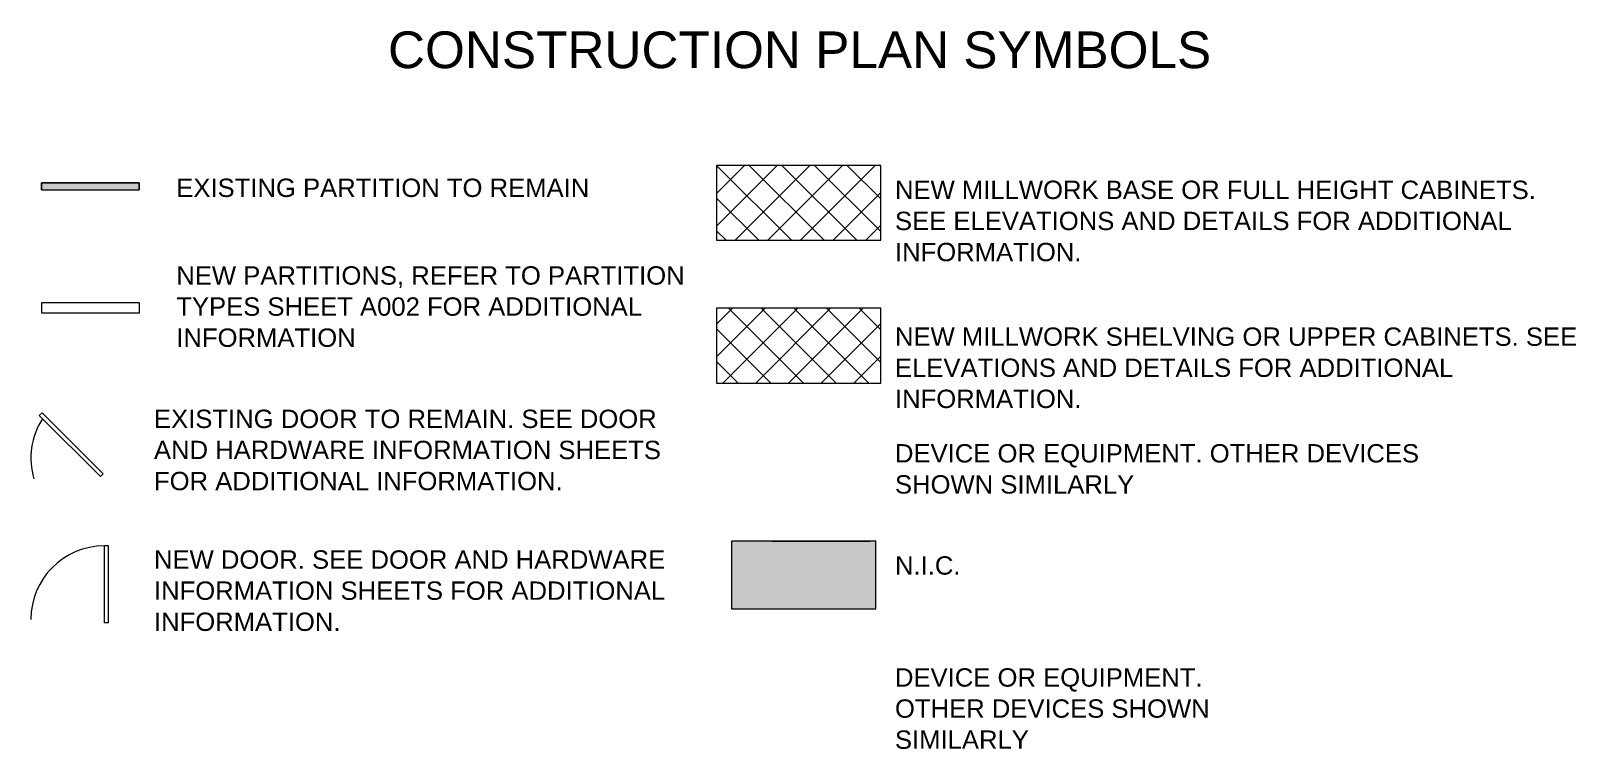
# Model space of a CAD drawing. Header units: inches. Extents: x 2468 to 5719, y -656 to 1380.
# Drawn here: x 4961 to 5719, y -656 to -304 of the extents above; entities that cross this region are included whole.
import ezdxf

# ---------------------------------------------------------------- set-up
doc = ezdxf.new("R2010")
doc.units = ezdxf.units.IN
doc.header["$MEASUREMENT"] = 0
for name, color, linetype, lineweight in [('A-DETL-GENF', 92, 'Continuous', 9), ('A-DETL-THIN', 151, 'Continuous', 9), ('A-WALL', 113, 'Continuous', 13), ('G-ANNO-TEXT', 231, 'Continuous', 9)]:
    doc.layers.add(name, color=color, linetype=linetype, lineweight=lineweight)
doc.styles.add('Swis721 Lt BT', font='swissl.ttf', dxfattribs={"height": 9})
doc.styles.add('Swis721 Lt BT_1', font='swissl.ttf', dxfattribs={"height": 18})
pattern_1 = [(45, (4046.382, 0), (-8.01223, 8.01223), []), (135, (4046.382, 0), (-8.01223, -8.01223), [])]

msp = doc.modelspace()

# ---------------------------------------------------------------- texts
at = {"layer": 'G-ANNO-TEXT', "color": 7, "attachment_point": 1}
for s, insert, char_height, width, style in [('CONSTRUCTION PLAN SYMBOLS', (5136.31, -303.98), 18, 459.954, 'Swis721 Lt BT_1'), ('EXISTING PARTITION TO REMAIN', (5032.47, -376.14), 9, 229.674, 'Swis721 Lt BT'), ('NEW MILLWORK BASE OR FULL HEIGHT CABINETS. ', (5384.96, -377.14), 9, 367.539, 'Swis721 Lt BT'), ('SEE ELEVATIONS AND DETAILS FOR ADDITIONAL ', (5384.96, -392.39), 9, 350.571, 'Swis721 Lt BT'), ('INFORMATION. ', (5384.96, -407.64), 9, 110.292, 'Swis721 Lt BT'), ('NEW PARTITIONS, REFER TO PARTITION ', (5032.47, -419.14), 9, 286.335, 'Swis721 Lt BT'), ('TYPES SHEET A002 FOR ADDITIONAL ', (5032.47, -434.39), 9, 265.125, 'Swis721 Lt BT'), ('INFORMATION', (5032.47, -449.64), 9, 101.808, 'Swis721 Lt BT'), ('NEW MILLWORK SHELVING OR UPPER CABINETS. SEE ', (5384.96, -449.14), 9, 388.749, 'Swis721 Lt BT'), ('ELEVATIONS AND DETAILS FOR ADDITIONAL ', (5384.96, -464.39), 9, 318.15, 'Swis721 Lt BT'), ('INFORMATION.', (5384.96, -479.64), 9, 106.05, 'Swis721 Lt BT'), ('EXISTING DOOR TO REMAIN. SEE DOOR ', (5021.53, -489.45), 9, 288.759, 'Swis721 Lt BT'), ('AND HARDWARE INFORMATION SHEETS ', (5021.53, -504.7), 9, 289.971, 'Swis721 Lt BT'), ('DEVICE OR EQUIPMENT. OTHER DEVICES ', (5384.96, -506.35), 9, 298.758, 'Swis721 Lt BT'), ('FOR ADDITIONAL INFORMATION.', (5021.53, -519.95), 9, 232.098, 'Swis721 Lt BT'), ('SHOWN SIMILARLY', (5384.96, -521.6), 9, 134.532, 'Swis721 Lt BT'), ('NEW DOOR. SEE DOOR AND HARDWARE ', (5021.53, -558.45), 9, 295.122, 'Swis721 Lt BT'), ('N.I.C.', (5384.96, -561.35), 9, 37.875, 'Swis721 Lt BT'), ('INFORMATION SHEETS FOR ADDITIONAL ', (5021.53, -573.7), 9, 293.001, 'Swis721 Lt BT'), ('INFORMATION.', (5021.53, -588.95), 9, 106.05, 'Swis721 Lt BT'), ('DEVICE OR EQUIPMENT. ', (5384.96, -616.27), 9, 177.861, 'Swis721 Lt BT'), ('OTHER DEVICES SHOWN ', (5384.96, -631.52), 9, 181.497, 'Swis721 Lt BT'), ('SIMILARLY', (5384.96, -646.77), 9, 73.932, 'Swis721 Lt BT')]:
    msp.add_mtext(s, dxfattribs=dict(at, insert=insert, char_height=char_height, width=width, style=style))

# ---------------------------------------------------------------- blocks, each defined once
blk = doc.blocks.new('Family - ___-1369240-CONSTRUCTION PLAN SYMBOLS')
at = {"layer": 'A-WALL'}
for p, q in [((968.04, -436.98), (920.04, -436.98)), ((920.04, -436.98), (920.04, -441.98)), ((968.04, -441.98), (968.04, -436.98)), ((920.04, -441.98), (968.04, -441.98))]:
    blk.add_line(p, q, dxfattribs=at)

# ---------------------------------------------------------------- hatches: boundary and pattern name
at = {"layer": 'A-DETL-GENF'}
h = msp.add_hatch(dxfattribs=at)
h.set_pattern_fill('FP_8', style=0, pattern_type=2)
h.set_pattern_definition(pattern_1)
h.paths.add_polyline_path([(5377.97, -406.41), (5377.97, -369.73), (5297.5, -369.73), (5297.5, -406.41), (5375.63, -406.41)], flags=0)
for color, points in [(7, [(5014.34, -381.69), (5014.34, -378.19), (4966.34, -378.19), (4966.34, -381.69), (4966.42, -381.69)]), (9, [(5375.63, -587.08), (5375.63, -553.9), (5304.71, -553.9), (5304.71, -587.08)])]:
    msp.add_hatch(color=color, dxfattribs=at).paths.add_polyline_path(points, flags=0)
h = msp.add_hatch(dxfattribs=at)
h.set_pattern_fill('FP_8', style=0, pattern_type=2)
h.set_pattern_definition(pattern_1)
h.paths.add_polyline_path([(5377.97, -476.41), (5377.97, -439.73), (5297.5, -439.73), (5297.5, -476.41), (5375.63, -476.41)], flags=0)

# ---------------------------------------------------------------- linework, layer by layer
at = {"layer": 'A-DETL-THIN'}
for p, q in [((5377.97, -369.73), (5297.5, -369.73)), ((5297.5, -369.73), (5297.5, -406.41)), ((5377.97, -406.41), (5377.97, -369.73)), ((5014.34, -378.19), (4966.34, -378.19)), ((4966.34, -378.19), (4966.34, -381.69)), ((4966.34, -381.69), (4966.34, -378.19)), ((4966.34, -378.19), (5014.34, -378.19)), ((5014.34, -381.69), (5014.34, -378.19)), ((5014.34, -378.19), (5014.34, -381.69)), ((4966.34, -381.69), (5014.34, -381.69)), ((4966.34, -381.69), (5014.34, -381.69)), ((5297.5, -406.41), (5377.97, -406.41)), ((5377.97, -439.73), (5297.5, -439.73)), ((5297.5, -439.73), (5297.5, -476.41)), ((5377.97, -476.41), (5377.97, -439.73)), ((5297.5, -476.41), (5377.97, -476.41)), ((4966.68, -490.92), (4965.27, -492.34)), ((4995.23, -522.3), (4965.27, -492.34)), ((4996.65, -520.89), (4966.68, -490.92)), ((4996.65, -520.89), (4995.23, -522.3)), ((4997.19, -593.94), (4997.19, -556.23)), ((4999.19, -556.23), (4997.19, -556.23)), ((4999.19, -593.94), (4999.19, -556.23)), ((5375.63, -553.9), (5304.71, -553.9)), ((5304.71, -553.9), (5304.71, -587.08)), ((5324.63, -553.9), (5372.63, -553.9)), ((5375.63, -587.08), (5375.63, -553.9)), ((5304.71, -587.08), (5375.63, -587.08)), ((4999.19, -593.94), (4997.19, -593.94))]:
    msp.add_line(p, q, dxfattribs=at)
for centre, start, end in [((4997.23, -513.3), 147.45434, 196.1911), ((4997.23, -592.3), 90.06342, 180)]:
    msp.add_arc(centre, 36.07, start, end, dxfattribs=at)

# ---------------------------------------------------------------- block references
at = {"lineweight": 9}
msp.add_blockref('Family - ___-1369240-CONSTRUCTION PLAN SYMBOLS', (4046.38, 0), dxfattribs=at)

msp.set_redraw_order([(e.dxf.handle, doc.entitydb.next_handle()) for e in msp.query("TEXT MTEXT ATTDEF DIMENSION ARC_DIMENSION")])  # texts and dimensions are drawn at this point

doc.saveas('drawing.dxf')
